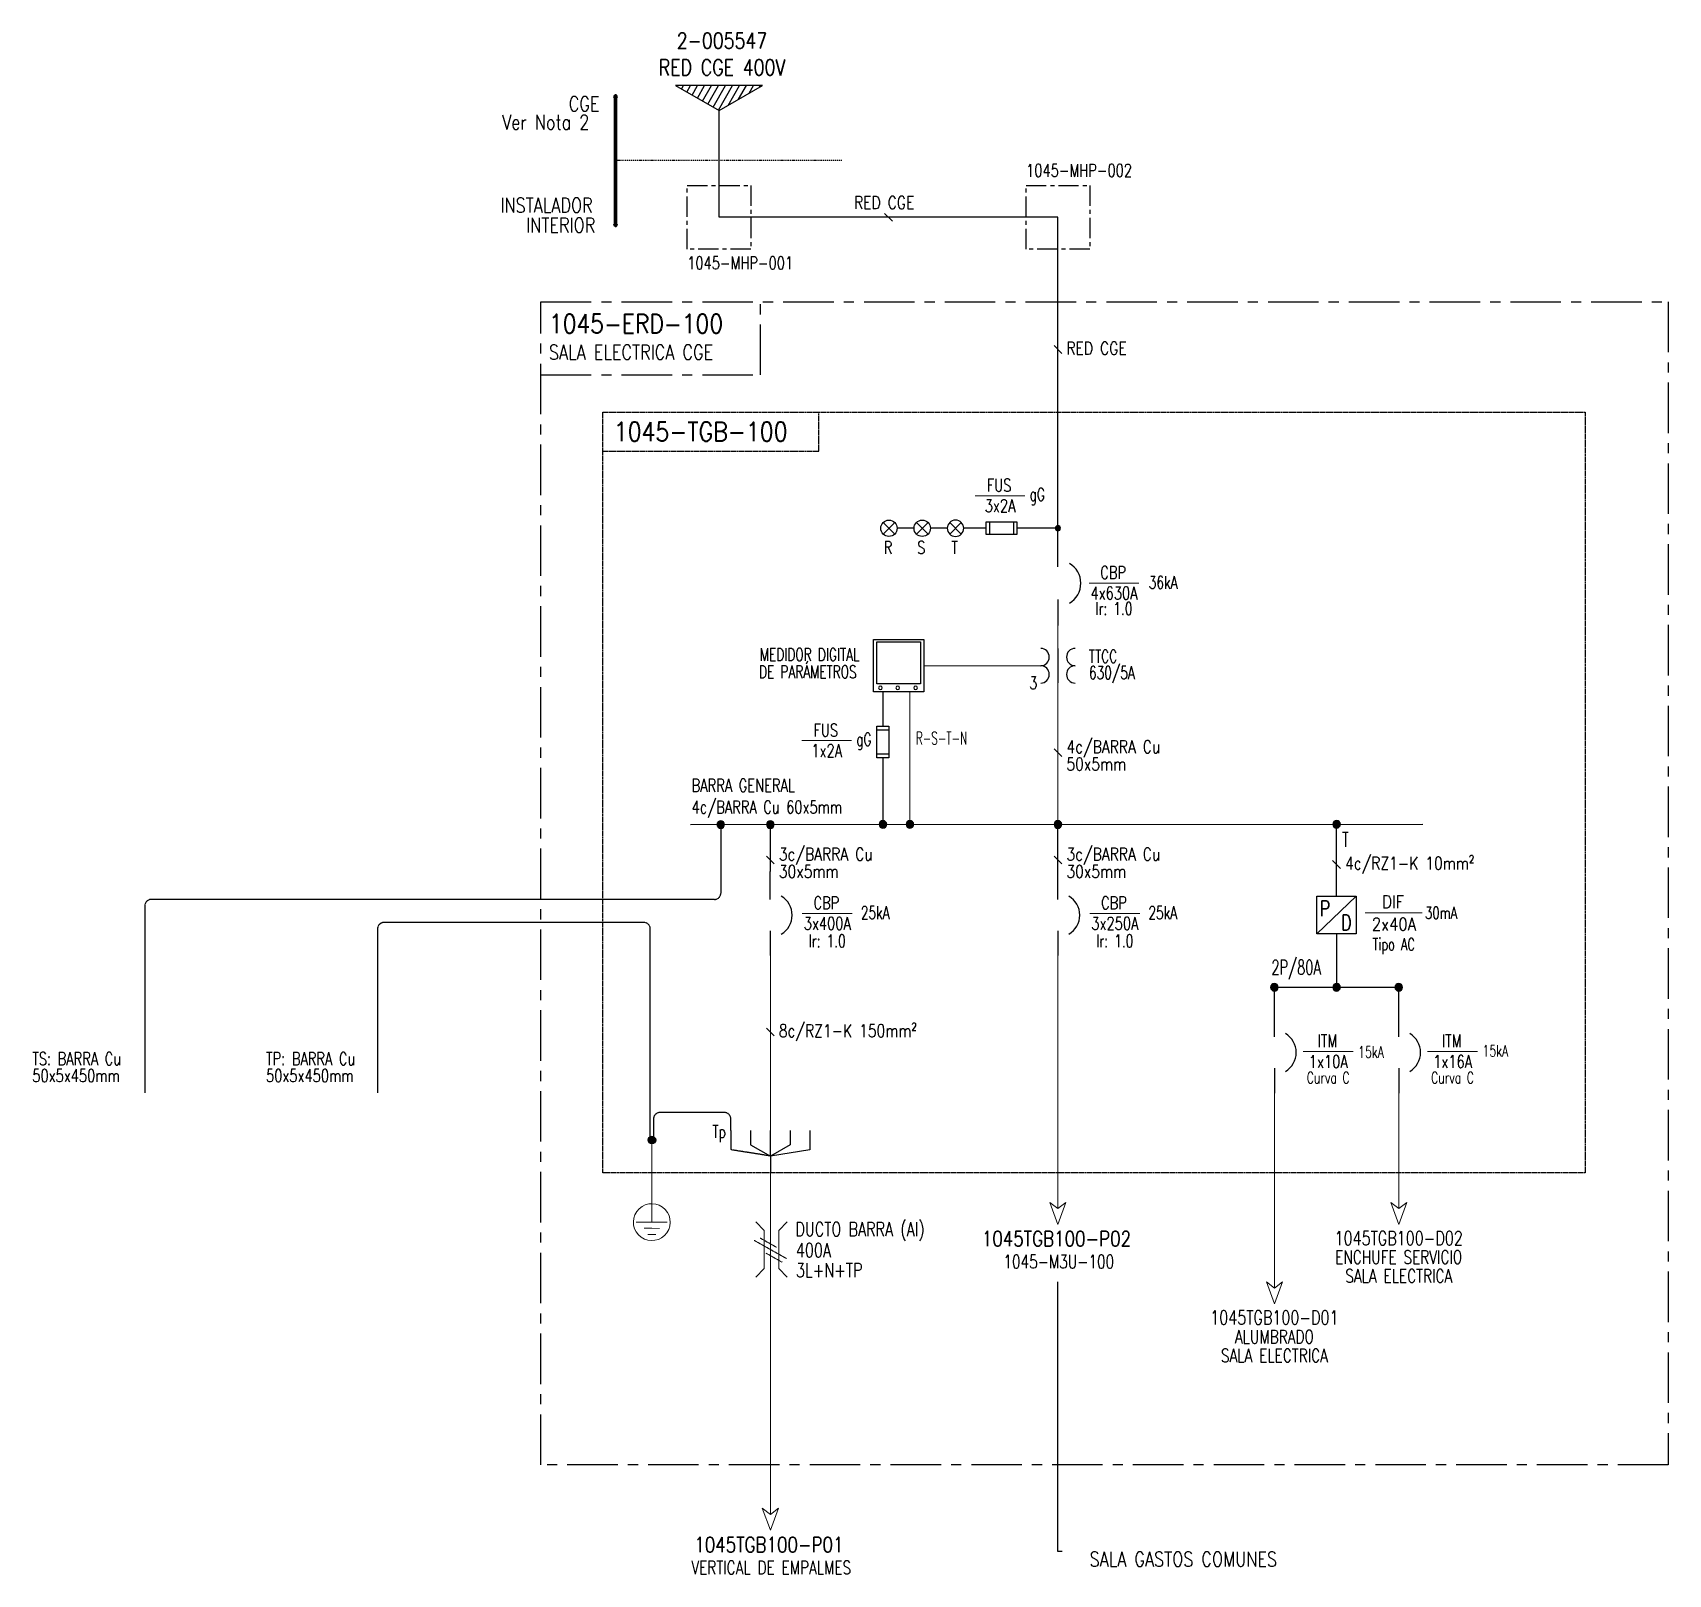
# Model space of a CAD drawing. Header units: millimetres. Extents: x -42700 to 155289, y -7931 to 68797.
# Drawn here: x -32886 to -27745, y 38229 to 43074 of the extents above; entities that cross this region are included whole.
import ezdxf
from ezdxf.enums import TextEntityAlignment as Align

# ---------------------------------------------------------------- set-up
doc = ezdxf.new("R2010")
doc.units = ezdxf.units.MM
for name, pattern in [('ACERA', [0.375, 0.25, -0.125]), ('CENTER', [50.8, 31.75, -6.35, 6.35, -6.35]), ('CONTINUA', [0]), ('CONTINUO', [0]), ('DASHDOT2', [0.5, 0.25, -0.125, 0, -0.125]), ('DASHED2', [0.375, 0.25, -0.125]), ('HIDDEN', [0.375, 0.25, -0.125]), ('Hidden 1_8_', [0.47625, 0.3175, -0.15875])]:
    doc.linetypes.add(name, pattern=pattern)
doc.styles.add('ROMANS', font='romans')
doc.styles.add('ROMANS-01', font='romans.shx', dxfattribs={"width": 0.75})
doc.styles.add('ROMANS1', font='romans.shx')
doc.styles.add('Style-romand', font='romand.shx')
doc.dimstyles.new('112', dxfattribs={"dimtxt": 0.5, "dimasz": 0.5, "dimexe": 0.1, "dimexo": 0.1, "dimgap": 0.25, "dimtad": 1, "dimdec": 0, "dimlfac": 1000, "dimzin": 5, "dimdsep": 46, "dimtxsty": 'Style-romand', "dimcen": 0.09, "dimclrd": 7, "dimclre": 7, "dimclrt": 7, "dimazin": 0, "dimtfac": 0.7, "dimtdec": 0, "dimtmove": 1, "dimatfit": 3, "dimfxl": 1, "dimtolj": 1, "dimtzin": 5, "dimlwd": 0, "dimlwe": 0, "dimarcsym": 0})

msp = doc.modelspace()

# ---------------------------------------------------------------- texts
at = {"color": 2, "style": 'ROMANS', "width": 0.8}
for s, p in [('2-005547', (-30718.99, 43024.116, 0)), ('RED CGE 400V', (-30718.99, 42940.146, 0))]:
    msp.add_text(s, height=50, dxfattribs=at).set_placement(p, align=Align.CENTER)
for s, height, p in [('CGE', 46.2013, (-31200.685, 42850.658)), ('Ver Nota 2', 46.2013, (-31410.131, 42792.68)), ('INSTALADOR', 46.2013, (-31415.411, 42531.987)), ('INTERIOR', 46.2013, (-31334.448, 42469.347)), ('SALA ELECTRICA CGE', 46.20132, (-31263.118, 42069.981)), ('SALA GASTOS COMUNES', 46.20132, (-29563.747, 38277.221))]:
    msp.add_text(s, height=height, dxfattribs=at).set_placement(p, align=Align.MIDDLE_LEFT)
at = {"color": 7, "style": 'ROMANS1', "width": 0.75}
for s, p in [('1045-MHP-002', (-29763.139, 42621.378)), ('1045-MHP-001', (-30828.452, 42330.527))]:
    msp.add_text(s, height=40, dxfattribs=at).set_placement(p)
at = {"color": 1, "ltscale": 300, "style": 'ROMANS-01', "width": 0.8}
for s, p in [('RED CGE', (-30303.945, 42520.171)), ('RED CGE', (-29636.439, 42062.462)), ('4c/BARRA Cu', (-29636.439, 40810.127)), ('50x5mm', (-29636.439, 40755.738)), ('3c/BARRA Cu', (-30540.366, 40472.578)), ('3c/BARRA Cu', (-29636.439, 40472.578)), ('4c/RZ1-K 10mm²', (-28760.614, 40444.006)), ('30x5mm', (-30540.366, 40418.189)), ('30x5mm', (-29636.439, 40418.189)), ('8c/RZ1-K 150mm²', (-30540.366, 39917.672))]:
    msp.add_text(s, height=40, dxfattribs=at).set_placement(p)
at = {"color": 6, "lineweight": 9, "style": 'ROMANS', "width": 0.85}
msp.add_text('1045-ERD-100', height=59.4, dxfattribs=at).set_placement((-31263.118, 42159.771), align=Align.MIDDLE_LEFT)
at = {"color": 6, "linetype": 'CONTINUA', "style": 'ROMANS', "width": 0.85}
msp.add_text('1045-TGB-100', height=60, dxfattribs=at).set_placement((-31059.379, 41820.471), align=Align.MIDDLE_LEFT)
at = {"color": 7, "linetype": 'Continuous', "style": 'ROMANS', "width": 0.75}
for s, p in [('FUS', (-29847.742, 41652.107)), ('3x2A', (-29844.951, 41587.407)), ('CBP', (-29489.637, 41377.748)), ('4x630A', (-29486.846, 41313.048)), ('FUS', (-30392.736, 40882.36)), ('1x2A', (-30389.946, 40817.66)), ('CBP', (-30390.869, 40339.646)), ('CBP', (-29486.942, 40339.646)), ('3x400A', (-30388.078, 40274.946)), ('3x250A', (-29484.152, 40274.946)), ('ITM', (-28816.151, 39905.415)), ('ITM', (-28425.298, 39905.415)), ('1x10A', (-28813.361, 39840.715)), ('1x16A', (-28422.508, 39840.715))]:
    msp.add_text(s, height=40, dxfattribs=at).set_placement(p, align=Align.MIDDLE_CENTER)
at = {"color": 1, "linetype": 'Continuous', "style": 'ROMANS', "width": 0.7}
for s, height, p in [('gG', 40, (-29728.162, 41623.141)), ('36kA', 40, (-29332.448, 41346.669)), ('gG', 40, (-30273.157, 40853.395)), ('25kA', 40, (-30237.566, 40308.567)), ('25kA', 40, (-29333.639, 40308.567)), ('Tipo AC', 38, (-28607.534, 40209.362, 0)), ('15kA', 36, (-28679.056, 39870.805)), ('15kA', 36, (-28288.203, 39874.335))]:
    msp.add_text(s, height=height, dxfattribs=at).set_placement(p, align=Align.MIDDLE_CENTER)
at = {"color": 1, "style": 'ROMANS', "width": 0.75}
for s, p in [('R', (-30197.263, 41436.32)), ('S', (-30092.646, 41436.32)), ('T', (-29988.028, 41436.32))]:
    msp.add_text(s, height=40, dxfattribs=at).set_placement(p, align=Align.CENTER)
at = {"color": 1, "linetype": 'Continuous', "style": 'ROMANS', "width": 0.7}
for s, height, p in [('Ir: 1.0', 40, (-29487.054, 41244.315)), ('MEDIDOR DIGITAL', 40, (-30443.695, 41099.831, 4765.864)), ('DE PARÁMETROS', 40, (-30449.219, 41045.468, 4765.864)), ('Ir: 1.0', 40, (-30388.286, 40199.837)), ('Ir: 1.0', 40, (-29484.359, 40199.837)), ('Curva C', 36, (-28813.568, 39771.981)), ('Curva C', 36, (-28422.715, 39771.981))]:
    msp.add_text(s, height=height, dxfattribs=at).set_placement(p, align=Align.CENTER)
for s, p in [('TTCC', (-29565.633, 41094.304, 0)), ('630/5A', (-29565.633, 41042.915, 0)), ('3', (-29752.416, 41010.555, 0))]:
    msp.add_text(s, height=40, dxfattribs=at).set_placement(p)
at = {"color": 1, "linetype": 'Continuous', "style": 'ROMANS'}
for s, height, width, p in [('R-S-T-N', 40, 0.6, (-30109.513, 40857.23)), ('30mA', 38, 0.7, (-28508.817, 40308.137, 0))]:
    msp.add_text(s, height=height, dxfattribs=dict(at, width=width)).set_placement(p, align=Align.MIDDLE_LEFT)
at = {"color": 2, "ltscale": 300, "style": 'ROMANS1'}
for s, height, width, p in [('BARRA GENERAL', 40, 0.75, (-30814.382, 40708.878)), ('T', 46, 0.65, (-28769.635, 40538.778, 0))]:
    msp.add_text(s, height=height, dxfattribs=dict(at, width=width)).set_placement(p, align=Align.MIDDLE_LEFT)
at = {"color": 7, "ltscale": 300, "style": 'ROMANS1'}
for s, height, width, p in [('4c/BARRA Cu 60x5mm', 40, 0.75, (-30814.382, 40640.436)), ('2P/80A', 46, 0.65, (-28992.009, 40136.936)), ('TS: BARRA Cu', 40, 0.75, (-32886.982, 39849.741)), ('TP: BARRA Cu', 40, 0.75, (-32152.249, 39849.741)), ('50x5x450mm', 40, 0.75, (-32886.982, 39796.602)), ('50x5x450mm', 40, 0.75, (-32152.249, 39796.602))]:
    msp.add_text(s, height=height, dxfattribs=dict(at, width=width)).set_placement(p, align=Align.MIDDLE_LEFT)
at = {"color": 7, "style": 'ROMANS1', "width": 0.85}
for s, p in [('DIF', (-28609.783, 40322.939, 0)), ('2x40A', (-28607.11, 40252.582, 0))]:
    msp.add_text(s, height=40, dxfattribs=at).set_placement(p, align=Align.CENTER)
at = {"color": 3, "linetype": 'Continuous', "style": 'ROMANS', "width": 0.7}
msp.add_text('Tp', height=40, dxfattribs=at).set_placement((-30727.914, 39600.483), align=Align.CENTER)
at = {"color": 7, "linetype": 'CONTINUA', "lineweight": 13, "style": 'ROMANS1', "width": 0.75}
for s, p in [('DUCTO BARRA (Al)', (-30488.209, 39313.545)), ('400A', (-30486.637, 39248.286)), ('3L+N+TP', (-30486.637, 39185.245))]:
    msp.add_text(s, height=44, dxfattribs=at).set_placement(p, align=Align.MIDDLE_LEFT)
at = {"color": 2, "linetype": 'CONTINUA', "lineweight": 13, "style": 'ROMANS1', "width": 0.8}
for s, p in [('1045TGB100-P02', (-29667.68, 39284.039)), ('1045TGB100-P01', (-30571.607, 38322.466))]:
    msp.add_text(s, height=48, dxfattribs=at).set_placement(p, align=Align.MIDDLE_CENTER)
at = {"color": 7, "linetype": 'CONTINUA', "lineweight": 13, "style": 'ROMANS1', "width": 0.75}
for s, p in [('1045TGB100-D02', (-28591.876, 39286.09)), ('1045TGB100-D01', (-28982.729, 39035.839))]:
    msp.add_text(s, height=44, dxfattribs=at).set_placement(p, align=Align.MIDDLE_CENTER)
at = {"color": 1, "linetype": 'CONTINUA', "lineweight": 13, "style": 'ROMANS1', "width": 0.75}
for s, p in [('1045-M3U-100', (-29660.379, 39211.879)), ('VERTICAL DE EMPALMES', (-30564.306, 38250.306))]:
    msp.add_text(s, height=42, dxfattribs=at).set_placement(p, align=Align.MIDDLE_CENTER)
at = {"color": 3, "linetype": 'CONTINUA', "lineweight": 13, "style": 'ROMANS1', "width": 0.75}
for s, p in [('ENCHUFE SERVICIO', (-28591.876, 39226.224)), ('SALA ELECTRICA', (-28591.876, 39167.03)), ('ALUMBRADO', (-28982.729, 38975.974)), ('SALA ELECTRICA', (-28982.729, 38916.779))]:
    msp.add_text(s, height=42, dxfattribs=at).set_placement(p, align=Align.MIDDLE_CENTER)

# ---------------------------------------------------------------- blocks, each defined once
blk = doc.blocks.new('I.T.M.')
at = {"color": 2}
for points in [[(245513, 23059), (245513, 23314)], [(245513, 22777), (245513, 22552)]]:
    blk.add_lwpolyline(points, dxfattribs=at)
at = {"color": 6}
blk.add_arc((245512, 22918), 199, 300.33, 59.67, dxfattribs=at)
blk = doc.blocks.new('FUS MOD')
at = {"color": 2}
blk.add_lwpolyline([(0, 0.95), (4.96, 0.95), (4.96, -0.95), (0, -0.95)], close=True, dxfattribs=at)
at = {"color": 7}
for points in [[(0.59, 0.95), (0.59, -0.95)], [(4.38, 0.95), (4.38, -0.95)]]:
    blk.add_lwpolyline(points, dxfattribs=at)
blk = doc.blocks.new('LUZ PILOTO PT')
at = {"color": 3}
for points in [[(-0.91, 0.91), (0.91, -0.91)], [(-0.91, -0.91), (0.91, 0.91)]]:
    blk.add_lwpolyline(points, dxfattribs=at)
at = {"color": 7}
blk.add_circle((0, 0), 1.29, dxfattribs=at)
blk = doc.blocks.new('nodo')
h = blk.add_hatch(color=256)
h.dxf.hatch_style = 1
edge = h.paths.add_edge_path()
edge.add_arc((0, 0), 0.501, 0, 360)
blk.add_circle((0, 0), 0.501)
blk = doc.blocks.new('TTCC')
at = {"color": 6, "linetype": 'CONTINUA'}
for centre, start, end in [((-3.11, 1.56), 270, 90), ((3.11, 1.56), 90, 270), ((-3.11, -1.56), 270, 90), ((3.11, -1.56), 90, 270)]:
    blk.add_arc(centre, 1.56, start, end, dxfattribs=at)
blk = doc.blocks.new('DIFE')
at = {"color": 2}
for points in [[(0, 0.167), (0, 0.372)], [(0, -0.167), (0, -0.372)]]:
    blk.add_lwpolyline(points, dxfattribs=at)
at = {"color": 6}
blk.add_lwpolyline([(-0.174, 0.167), (0.174, 0.167), (0.174, -0.167), (-0.174, -0.167)], close=True, dxfattribs=at)
blk.add_lwpolyline([(-0.174, -0.167), (0.174, 0.167)], dxfattribs=at)
at = {"color": 2, "style": 'ROMANS', "width": 0.75}
for s, p in [('P', (-0.148, -0.009)), ('D', (0.041, -0.134))]:
    blk.add_text(s, height=0.136, dxfattribs=at).set_placement(p)
blk = doc.blocks.new('CB')
at = {"color": 2}
for points in [[(0, 1.241), (0, 1.804)], [(0, 0.534), (0, -0.029)]]:
    blk.add_lwpolyline(points, dxfattribs=at)
at = {"color": 6}
blk.add_arc((-0.003, 0.888), 0.498, 300.33, 59.67, dxfattribs=at)

# ---------------------------------------------------------------- hatches: boundary and pattern name
at = {"linetype": 'CONTINUA', "ltscale": 2}
h = msp.add_hatch(dxfattribs=at)
h.set_pattern_fill('ANSI31', color=3, scale=2.257959, angle=555)
h.set_pattern_definition([(240, (-15339.992, 34054.614), (16.497784, -9.525), [])])
h.paths.add_polyline_path([(-30728.452, 42829.152), (-30591.739, 42908.084), (-30865.166, 42908.084)])

# ---------------------------------------------------------------- linework, layer by layer
at = {"color": 2, "linetype": 'CONTINUA', "lineweight": 0}
for p, q in [((-29923.464, 41618.976), (-29766.855, 41618.976)), ((-29565.358, 41344.618), (-29408.75, 41344.618)), ((-30468.458, 40849.23), (-30311.849, 40849.23)), ((-28697.326, 40308.137, 0), (-28517.742, 40308.137, 0)), ((-30466.591, 40306.516), (-30309.982, 40306.516)), ((-29562.664, 40306.516), (-29406.055, 40306.516)), ((-28891.873, 39872.284), (-28735.264, 39872.284)), ((-28501.02, 39872.284), (-28344.411, 39872.284))]:
    msp.add_line(p, q, dxfattribs=at)
at = {"color": 2, "lineweight": 13}
for p, q in [((-29663.139, 40586.086), (-29663.139, 41210.712)), ((-30567.066, 38417.312), (-30567.066, 40173.724)), ((-29663.139, 39378.886), (-29663.139, 40173.724)), ((-28982.729, 39128.635), (-28982.729, 39741.856)), ((-28591.876, 39378.886), (-28591.876, 39741.856))]:
    msp.add_line(p, q, dxfattribs=at)
at = {"color": 1, "linetype": 'ACERA', "lineweight": 13, "ltscale": 5}
msp.add_line((-30085.055, 41084.672), (-29717.297, 41084.672), dxfattribs=at)
at = {"color": 1, "lineweight": 20}
for p, q in [((-30939.424, 39593.895), (-30939.645, 39336.029)), ((-30939.645, 39336.029), (-30988.331, 39336.098)), ((-30939.645, 39336.029), (-30890.958, 39335.96)), ((-30939.673, 39316.554), (-30964.016, 39316.589)), ((-30939.7, 39297.08), (-30951.872, 39297.097)), ((-30939.7, 39297.08), (-30927.529, 39297.063)), ((-30939.673, 39316.554), (-30915.329, 39316.52))]:
    msp.add_line(p, q, dxfattribs=at)
at = {"color": 6, "ltscale": 2.5}
for p, q in [((-30629.092, 39624.3), (-30629.092, 39579.083)), ((-30629.092, 39579.083), (-30567.066, 39543.836)), ((-30567.066, 39543.836), (-30567.066, 39491.21))]:
    msp.add_line(p, q, dxfattribs=at)
at = {"color": 6, "linetype": 'CONTINUA'}
msp.add_lwpolyline([(-30728.452, 42829.152), (-30591.739, 42908.084), (-30865.166, 42908.084)], close=True, dxfattribs=at)
at = {"color": 2}
for points in [[(-30728.452, 42493.983), (-30728.452, 42829.152)], [(-29663.139, 42493.983), (-30728.452, 42493.983)], [(-29663.139, 41516.649), (-29663.139, 42493.983)], [(-29663.139, 41487.995), (-29663.139, 41516.649)], [(-30567.066, 40438.44), (-30567.066, 40586.086)], [(-29663.139, 40438.44), (-29663.139, 40586.086)], [(-28982.729, 39996.238), (-28982.729, 40074.325)], [(-28591.876, 39996.238), (-28591.876, 40074.325)], [(-29650.078, 38300.458), (-29663.139, 38300.458), (-29663.139, 39148.32)]]:
    msp.add_lwpolyline(points, dxfattribs=at)
at = {"color": 4, "linetype": 'DASHDOT2', "ltscale": 12}
msp.add_lwpolyline([(-30342.844, 42672.265), (-31053.694, 42672.265)], dxfattribs=at)
at = {"color": 1, "linetype": 'CENTER', "ltscale": 2}
for points in [[(-30828.452, 42593.983), (-30628.452, 42593.983), (-30628.452, 42393.983), (-30828.452, 42393.983), (-30828.452, 42593.983)], [(-29763.139, 42593.983), (-29563.139, 42593.983), (-29563.139, 42393.983), (-29763.139, 42393.983), (-29763.139, 42593.983)]]:
    msp.add_lwpolyline(points, dxfattribs=at)
at = {"color": 6}
for points in [[(-30183.591, 42481.779), (-30208, 42506.188)], [(-29650.935, 42066.178), (-29675.344, 42090.587)], [(-29650.935, 40799.182), (-29675.344, 40823.591)], [(-30554.862, 40461.633), (-30579.271, 40486.042)], [(-29650.935, 40461.633), (-29675.344, 40486.042)], [(-28775.109, 40447.722), (-28799.518, 40472.131)], [(-30554.862, 39921.388), (-30579.271, 39945.797)]]:
    msp.add_lwpolyline(points, dxfattribs=at)
at = {"color": 1, "linetype": 'CENTER', "ltscale": 5}
for points in [[(-31288.67, 41998.415), (-30598.373, 41998.415), (-30598.373, 42228.698)], [(-31288.67, 42228.698), (-27744.547, 42228.698), (-27744.547, 38573.07), (-31288.67, 38573.07), (-31288.67, 42228.698)]]:
    msp.add_lwpolyline(points, dxfattribs=at)
at = {"color": 3, "linetype": 'HIDDEN', "ltscale": 10}
msp.add_lwpolyline([(-31093.979, 41759.139), (-30414.347, 41759.139), (-30414.347, 41881.361)], dxfattribs=at)
msp.add_lwpolyline([(-31093.979, 41881.361), (-28005.309, 41881.361), (-28005.309, 39491.21), (-31093.979, 39491.21)], close=True, dxfattribs=at)
at = {"color": 3}
for points in [[(-30176.086, 41534.867), (-30212.522, 41498.431)], [(-30176.086, 41498.431), (-30212.522, 41534.867)], [(-30071.468, 41534.867), (-30107.904, 41498.431)], [(-30071.468, 41498.431), (-30107.904, 41534.867)]]:
    msp.add_lwpolyline(points, dxfattribs=at)
at = {"color": 7}
for points in [[(-30115.45, 41516.649), (-30168.54, 41516.649)], [(-30010.833, 41516.649), (-30063.922, 41516.649)], [(-29890.1, 41516.649), (-29959.304, 41516.649)], [(-29663.139, 41516.649), (-29790.826, 41516.649)], [(-30213.229, 41002.512), (-30213.229, 40894.964)], [(-30213.229, 40795.69), (-30213.229, 40585.789)]]:
    msp.add_lwpolyline(points, dxfattribs=at)
msp.add_lwpolyline([(-30242.353, 41166.832), (-30085.055, 41166.832), (-30085.055, 41002.512), (-30242.353, 41002.512)], close=True, dxfattribs=at)
at = {"color": 1}
msp.add_lwpolyline([(-30232.522, 41159.81), (-30094.886, 41159.81), (-30094.886, 41027.792), (-30232.522, 41027.792)], close=True, dxfattribs=at)
at = {"color": 2, "linetype": 'CONTINUA'}
msp.add_lwpolyline([(-29663.139, 41138.831), (-29663.139, 41030.513)], dxfattribs=at)
at = {"color": 1}
for points in [[(-30215.669, 41015.152), (-30217.073, 41019.365), (-30221.286, 41020.77), (-30225.5, 41019.365), (-30226.904, 41015.152), (-30225.5, 41010.938), (-30221.286, 41009.534), (-30217.073, 41010.938), (-30215.669, 41015.152), (-30215.669, 41015.152)], [(-30160.895, 41015.152), (-30162.3, 41019.365), (-30166.513, 41020.77), (-30170.726, 41019.365), (-30172.131, 41015.152), (-30170.726, 41010.938), (-30166.513, 41009.534), (-30162.3, 41010.938), (-30160.895, 41015.152), (-30160.895, 41015.152)], [(-30104.717, 41015.152), (-30106.122, 41019.365), (-30110.335, 41020.77), (-30114.548, 41019.365), (-30115.953, 41015.152), (-30114.548, 41010.938), (-30110.335, 41009.534), (-30106.122, 41010.938), (-30104.717, 41015.152), (-30104.717, 41015.152)]]:
    msp.add_lwpolyline(points, dxfattribs=at)
at = {"color": 1, "linetype": 'ACERA', "lineweight": 13, "ltscale": 5}
for points in [[(-30128.586, 41002.512), (-30128.586, 40597.763)], [(-30515.986, 39221.386), (-30618.146, 39278.837)], [(-30547.725, 39257.045), (-30598.805, 39285.771)], [(-30530.332, 39210.219), (-30581.412, 39238.945)]]:
    msp.add_lwpolyline(points, dxfattribs=at)
at = {"color": 1, "linetype": 'Hidden 1_8_', "ltscale": 5}
for points in [[(-30722.746, 40585.701), (-30722.746, 40370.2, -0.41421356), (-30742.746, 40350.2), (-32513.188, 40350.2, 0.41421356), (-32533.188, 40330.2), (-32533.188, 39742.67)], [(-30944.403, 39593.895), (-30944.403, 40257.71, 0.41421356), (-30964.403, 40277.71), (-31781.731, 40277.71, 0.41421356), (-31801.731, 40257.71), (-31801.731, 39742.67)]]:
    msp.add_lwpolyline(points, format="xyb", dxfattribs=at)
at = {"color": 4, "linetype": 'CONTINUO'}
msp.add_lwpolyline([(-30818.016, 40585.669), (-28515.876, 40586.432)], dxfattribs=at)
at = {"color": 2, "linetype": 'CONTINUO'}
for points in [[(-28787.303, 40433.017), (-28787.366, 40586.58)], [(-28787.303, 40168.814), (-28787.303, 40074.325)]]:
    msp.add_lwpolyline(points, dxfattribs=at)
at = {"color": 6, "linetype": 'CONTINUO'}
msp.add_lwpolyline([(-28982.729, 40074.325), (-28591.876, 40074.325)], dxfattribs=at)
at = {"color": 1, "linetype": 'DASHED2', "ltscale": 5}
msp.add_lwpolyline([(-30691.119, 39624.3), (-30691.119, 39660.388, 0.41421356), (-30711.119, 39680.388), (-30914.445, 39680.388, 0.41421356), (-30934.445, 39660.388), (-30934.445, 39593.895)], format="xyb", dxfattribs=at)
at = {"color": 6, "linetype": 'DASHED2', "ltscale": 2}
for points in [[(-30691.119, 39624.3), (-30691.119, 39563.491)], [(-30567.066, 39543.836), (-30691.119, 39563.491)]]:
    msp.add_lwpolyline(points, dxfattribs=at)
at = {"color": 6, "ltscale": 2.5}
for points in [[(-30505.04, 39624.3), (-30505.04, 39579.083), (-30567.066, 39543.836), (-30567.066, 39491.21)], [(-30567.066, 39543.836), (-30567.066, 39624.3)], [(-30443.013, 39624.3), (-30443.013, 39563.491), (-30567.066, 39543.836)]]:
    msp.add_lwpolyline(points, dxfattribs=at)
at = {"color": 2, "linetype": 'CONTINUA', "lineweight": 15, "ltscale": 5}
for points in [[(-29663.139, 39329.01), (-29637.876, 39398.213), (-29663.139, 39378.886), (-29688.402, 39398.213)], [(-28591.876, 39329.01), (-28566.614, 39398.213), (-28591.876, 39378.886), (-28617.139, 39398.213)], [(-28982.729, 39078.76), (-28957.466, 39147.962), (-28982.729, 39128.635), (-29007.992, 39147.962)], [(-30567.066, 38367.437), (-30541.803, 38436.64), (-30567.066, 38417.312), (-30592.329, 38436.64)]]:
    msp.add_lwpolyline(points, close=True, dxfattribs=at)
at = {"color": 2, "lineweight": 13}
for points in [[(-30612.812, 39336.811), (-30586.176, 39310.21), (-30586.176, 39250.111), (-30586.176, 39190.013), (-30612.812, 39163.412)], [(-30514.16, 39336.811), (-30540.796, 39310.21), (-30540.796, 39250.111), (-30540.796, 39190.013), (-30514.16, 39163.412)]]:
    msp.add_lwpolyline(points, dxfattribs=at)
at = {"color": 7}
for centre in [(-30194.304, 41516.649), (-30089.686, 41516.649)]:
    msp.add_circle(centre, 25.764, dxfattribs=at)
at = {"color": 1, "lineweight": 20, "extrusion": (0, 0, -1)}
msp.add_ellipse((-30939.645, 39336.029), major_axis=(41.036, 40.932), ratio=1, start_param=4.5400904, end_param=10.82327571, dxfattribs=at)

# ---------------------------------------------------------------- block references
at = {"color": 7, "xscale": -20, "yscale": 20, "zscale": 20, "rotation": 1.760767531777674e-08}
msp.add_blockref('LUZ PILOTO PT', (-29985.069, 41516.649), dxfattribs=at)
at = {"color": 1, "yscale": 20, "zscale": 20}
for p, xscale, rotation in [((-29790.826, 41516.649), -20, 1.760767531777674e-08), ((-30213.229, 40795.69), 20, 90)]:
    msp.add_blockref('FUS MOD', p, dxfattribs=dict(at, xscale=xscale, rotation=rotation))
at = {"color": 2, "xscale": -15.61697516831374, "yscale": 15.61697516831374, "zscale": 15.61697516831374}
msp.add_blockref('nodo', (-29663.139, 41516.649), dxfattribs=at)
msp.add_blockref('nodo', (-29663.139, 41516.649), dxfattribs=at)
at = {"color": 7, "lineweight": 13}
for p, xscale, yscale, zscale in [((-118940.926, 33010.083), 0.3636373239155014, 0.3636373239155014, 0.3636373239155014), ((-115798.375, 32344.786), 0.3471556173037743, 0.3471556173037743, 0.3471556173037743), ((-114894.448, 32344.786), 0.3471556173037743, 0.3471556173037743, 0.3471556173037743)]:
    msp.add_blockref('I.T.M.', p, dxfattribs=dict(at, xscale=xscale, yscale=yscale, zscale=zscale))
at = {"color": 4, "xscale": 17.40962519405634, "yscale": 17.40962519405634, "zscale": 17.40962519405634}
msp.add_blockref('TTCC', (-29663.139, 41084.672), dxfattribs=at)
at = {"color": 3, "linetype": 'Continuous', "yscale": 23.88600576624529, "zscale": 23.88600576624529}
for p, xscale in [((-30722.746, 40585.664), -23.88600576624529), ((-30567.066, 40585.664), -23.88600576624529), ((-30213.229, 40585.789), -23.88600576624529), ((-30128.586, 40585.789), -23.88600576624529), ((-29663.139, 40586.086), -23.88600576624529), ((-29663.139, 40585.664), -23.88600576624529), ((-29663.139, 40585.664), -23.88600576624529), ((-28787.303, 40586.577), -23.88600576624529), ((-28982.729, 40074.325), -23.88600576624529), ((-28787.303, 40074.325), -23.88600576624529), ((-28591.876, 40074.325), -23.88600576624529), ((-30939.424, 39593.895), 23.88600576624529)]:
    msp.add_blockref('nodo', p, dxfattribs=dict(at, xscale=xscale))
at = {"xscale": 355.2542863156163, "yscale": 355.2542863156163, "zscale": 355.2542863156163}
msp.add_blockref('DIFE', (-28787.303, 40300.915), dxfattribs=at)
at = {"color": 7, "linetype": 'CONTINUO', "xscale": 138.7712055920174, "yscale": 138.7712055920174, "zscale": 138.7712055920174}
for p in [(-28982.729, 39745.881), (-28591.876, 39745.881)]:
    msp.add_blockref('CB', p, dxfattribs=at)

msp.set_redraw_order([(e.dxf.handle, doc.entitydb.next_handle()) for e in msp.query("TEXT MTEXT ATTDEF DIMENSION ARC_DIMENSION")])  # texts and dimensions are drawn at this point

# ---------------------------------------------------------------- leaders
at = {"color": 6, "linetype": 'Continuous', "lineweight": 0}
for points in [[(-31053.694, 42876.306), (-31053.694, 42672.265), (-31053.694, 42702.153)], [(-31053.694, 42468.224), (-31053.694, 42672.265), (-31053.694, 42642.377)]]:
    msp.add_leader(points, dimstyle='112', override={"dimscale": 2.657267, "dimasz": 2.5, "dimclrd": 0, "dimldrblk": 'Open30', "dimlwd": 65534}, dxfattribs=at)

doc.saveas('drawing.dxf')
